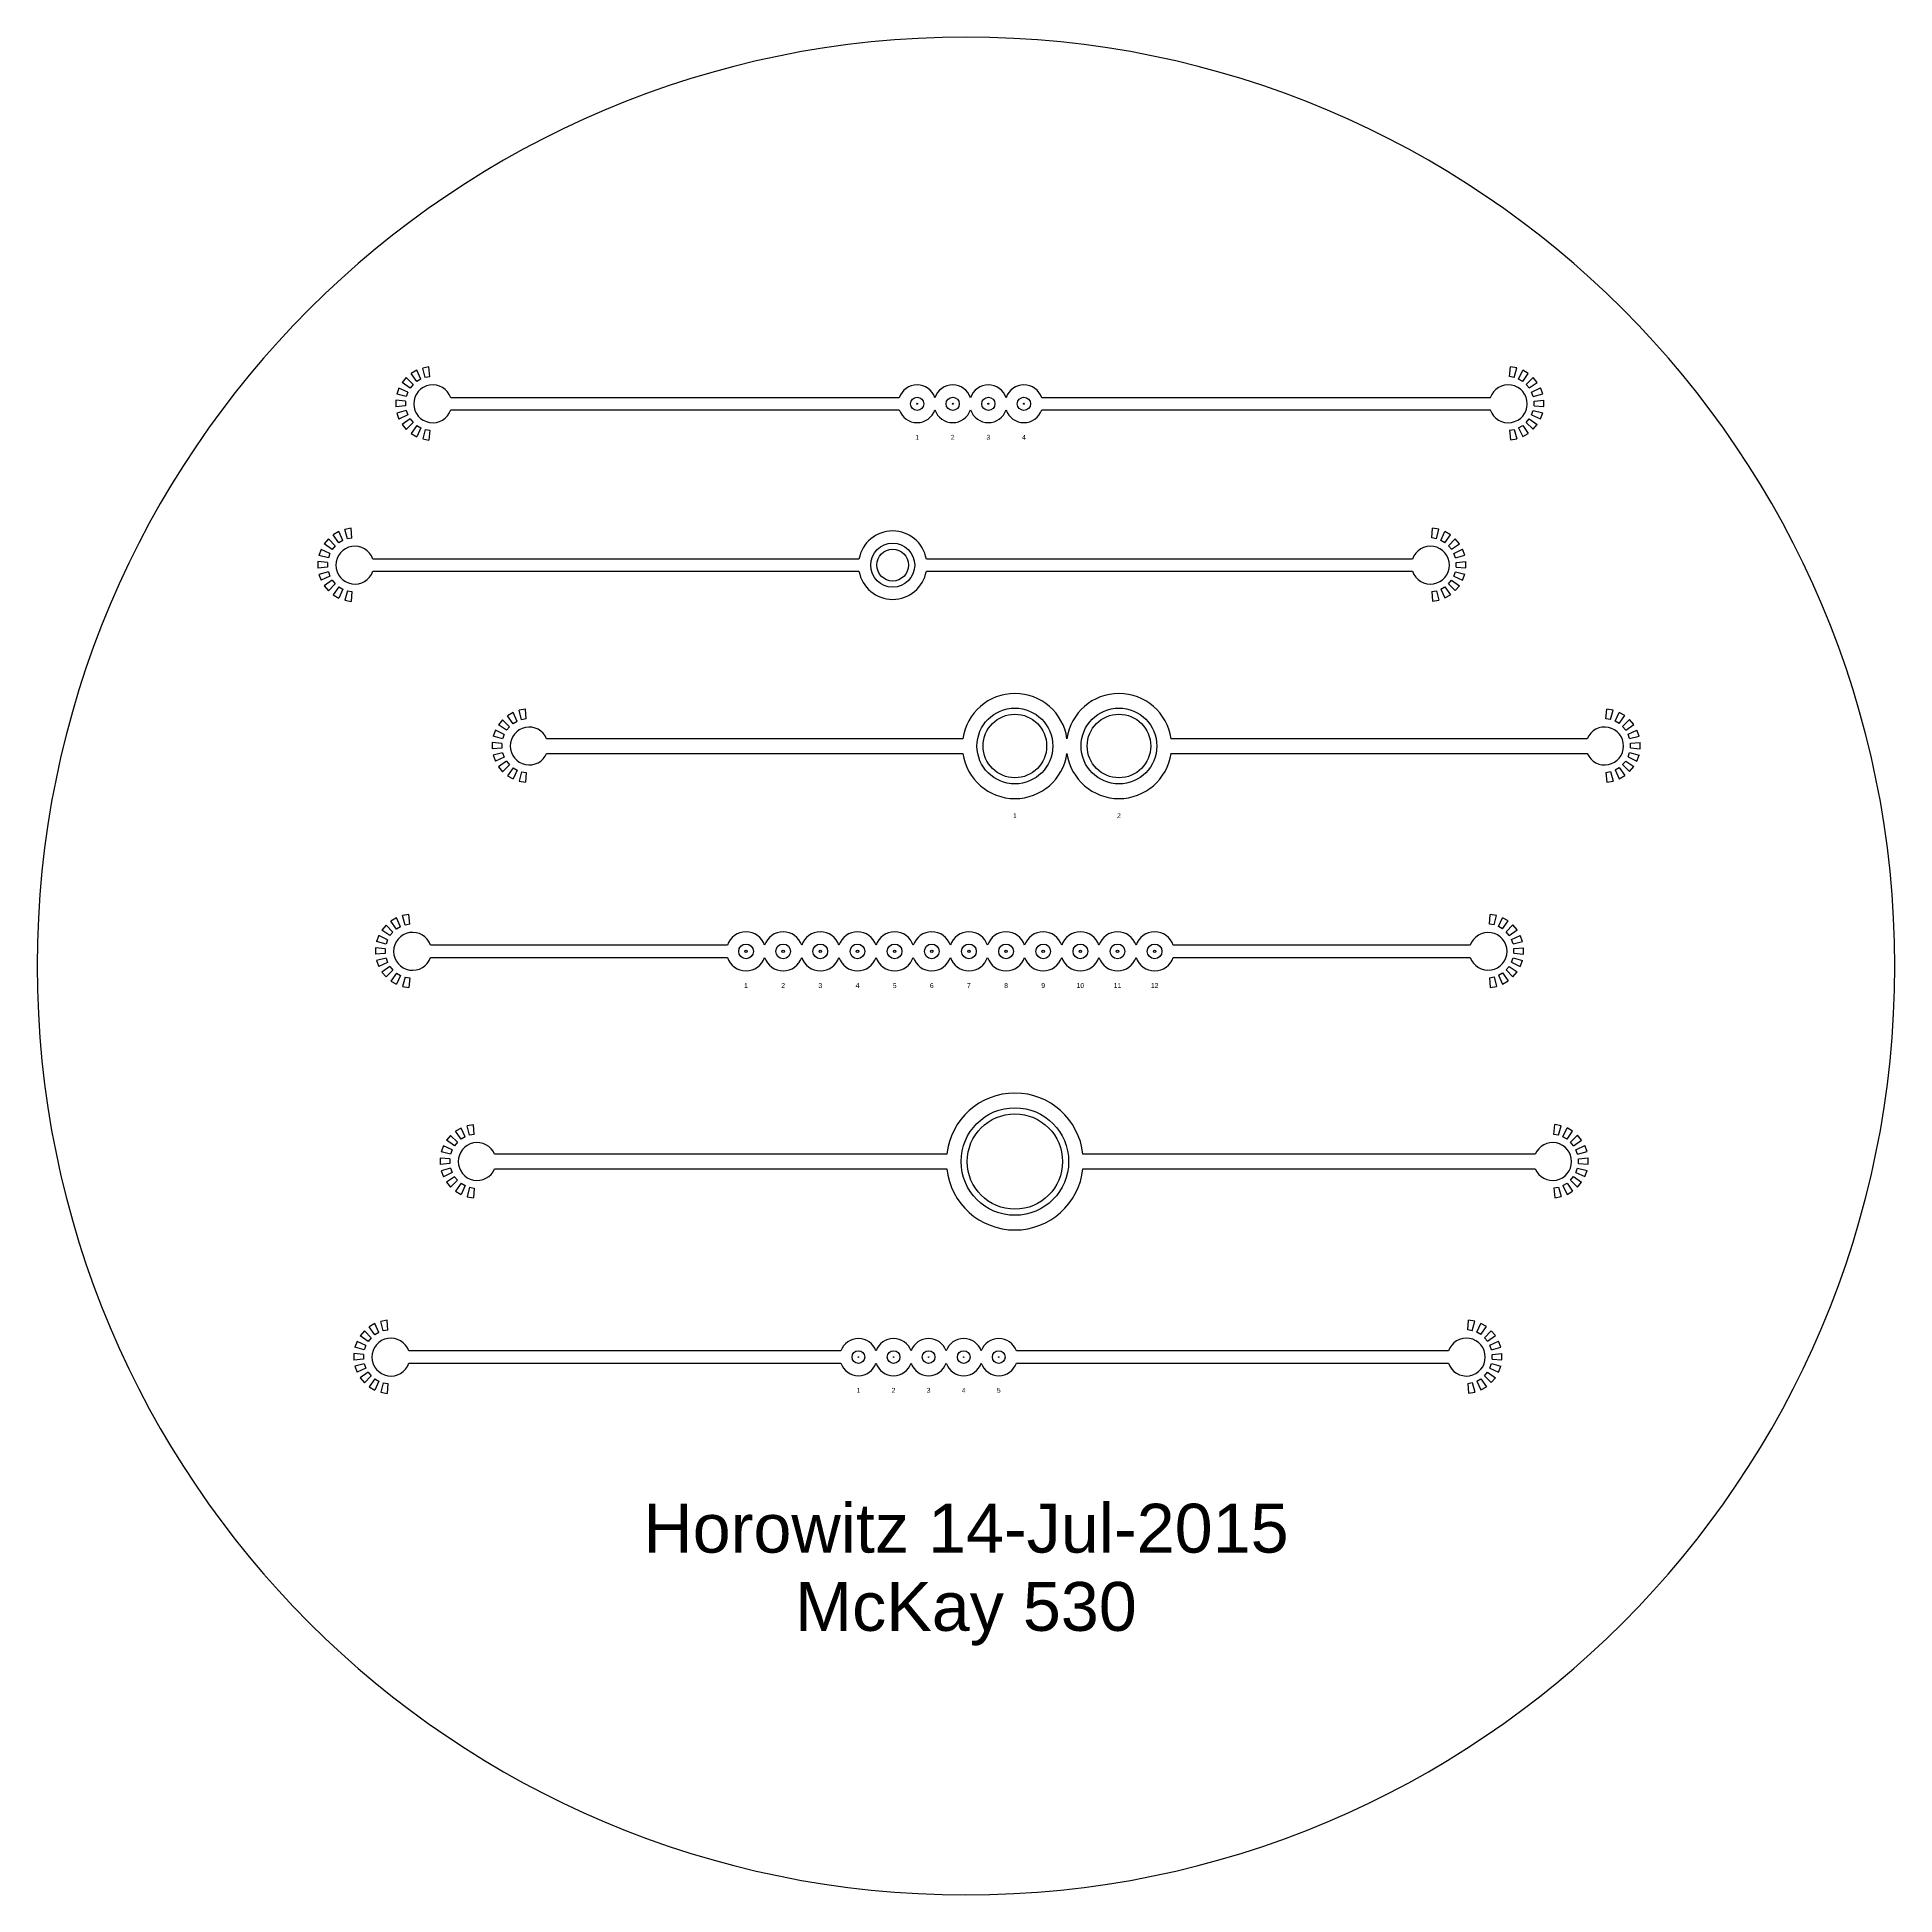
# Model space of a CAD drawing. Header units: inches. Extents: x -19000 to 33594, y -19000 to 19000.
# Drawn here: x -19000 to 19000, y -19000 to 19000 of the extents above; entities that cross this region are included whole.
import ezdxf
from ezdxf.enums import TextEntityAlignment as Align

# ---------------------------------------------------------------- set-up
doc = ezdxf.new("R2010")
doc.units = ezdxf.units.IN
doc.header["$MEASUREMENT"] = 0
doc.styles.get("Standard").update_dxf_attribs({"font": 'arial.ttf', "height": 100})

msp = doc.modelspace()

# ---------------------------------------------------------------- linework, layer by layer
for p, q in [((-11236, 12185), (-11350, 12120)), ((-11152, 12004), (-11236, 12185)), ((-10985, 12253), (-11113, 12230)), ((-11062, 12037), (-11113, 12230)), ((-10967, 12053), (-10985, 12253)), ((11119, 12056), (11137, 12256)), ((11265, 12233), (11137, 12256)), ((11214, 12040), (11265, 12233)), ((11304, 12007), (11388, 12188)), ((11501, 12123), (11388, 12188)), ((-11599, 11822), (-11644, 11700)), ((-11418, 11738), (-11599, 11822)), ((-11450, 12036), (-11534, 11936)), ((-11370, 11821), (-11534, 11936)), ((-11308, 11894), (-11450, 12036)), ((-11308, 11894), (-11370, 11821)), ((-11235, 11956), (-11350, 12120)), ((-11152, 12004), (-11235, 11956)), ((-10967, 12053), (-11062, 12037)), ((11214, 12040), (11119, 12056)), ((11387, 11959), (11304, 12007)), ((11387, 11959), (11501, 12123)), ((11460, 11897), (11602, 12039)), ((11522, 11824), (11460, 11897)), ((11522, 11824), (11686, 11939)), ((11570, 11741), (11751, 11825)), ((11686, 11939), (11602, 12039)), ((11796, 11703), (11751, 11825)), ((-11467, 11553), (-11666, 11571)), ((-11666, 11571), (-11666, 11440)), ((-11467, 11458), (-11666, 11440)), ((-11451, 11648), (-11644, 11700)), ((-11467, 11553), (-11467, 11458)), ((-11418, 11738), (-11451, 11648)), ((-1364, 11625), (-10541, 11625)), ((10726, 11625), (1549, 11625)), ((11603, 11651), (11570, 11741)), ((11603, 11651), (11796, 11703)), ((11619, 11556), (11818, 11574)), ((11619, 11460), (11619, 11556)), ((11619, 11460), (11818, 11443)), ((11818, 11443), (11818, 11574)), ((-11451, 11363), (-11644, 11311)), ((-11644, 11311), (-11599, 11189)), ((-11418, 11273), (-11599, 11189)), ((-11370, 11190), (-11534, 11075)), ((-11534, 11075), (-11450, 10975)), ((-11451, 11363), (-11418, 11273)), ((-11308, 11117), (-11450, 10975)), ((-11370, 11190), (-11308, 11117)), ((-11235, 11055), (-11350, 10891)), ((-11235, 11055), (-11152, 11007)), ((-10541, 11375), (-1364, 11375)), ((1549, 11375), (10726, 11375)), ((11304, 11010), (11387, 11058)), ((11387, 11058), (11501, 10894)), ((11460, 11119), (11522, 11193)), ((11460, 11119), (11602, 10978)), ((11522, 11193), (11686, 11078)), ((11570, 11276), (11603, 11366)), ((11570, 11276), (11751, 11191)), ((11602, 10978), (11686, 11078)), ((11603, 11366), (11796, 11314)), ((11751, 11191), (11796, 11314)), ((-11350, 10891), (-11236, 10826)), ((-11152, 11007), (-11236, 10826)), ((-11062, 10974), (-11113, 10781)), ((-11113, 10781), (-10985, 10758)), ((-11062, 10974), (-10967, 10958)), ((-10967, 10958), (-10985, 10758)), ((11119, 10960), (11214, 10977)), ((11119, 10960), (11137, 10761)), ((11137, 10761), (11265, 10784)), ((11214, 10977), (11265, 10784)), ((11304, 11010), (11388, 10829)), ((11388, 10829), (11501, 10894)), ((-12829, 8885), (-12942, 8820)), ((-12827, 8656), (-12942, 8820)), ((-12744, 8704), (-12829, 8885)), ((-12577, 8953), (-12706, 8930)), ((-12654, 8737), (-12706, 8930)), ((-12560, 8753), (-12654, 8737)), ((-12560, 8753), (-12577, 8953)), ((9527, 8756), (9544, 8956)), ((9621, 8740), (9527, 8756)), ((9673, 8933), (9544, 8956)), ((9621, 8740), (9673, 8933)), ((9711, 8707), (9796, 8888)), ((9794, 8659), (9909, 8823)), ((9909, 8823), (9796, 8888)), ((-13191, 8522), (-13236, 8400)), ((-13043, 8348), (-13236, 8400)), ((-13010, 8438), (-13191, 8522)), ((-13042, 8736), (-13126, 8636)), ((-12962, 8521), (-13126, 8636)), ((-13010, 8438), (-13043, 8348)), ((-12901, 8594), (-13042, 8736)), ((-12901, 8594), (-12962, 8521)), ((-12744, 8704), (-12827, 8656)), ((9794, 8659), (9711, 8707)), ((9868, 8597), (10009, 8739)), ((9929, 8524), (9868, 8597)), ((9929, 8524), (10093, 8639)), ((9977, 8441), (10159, 8525)), ((10010, 8351), (9977, 8441)), ((10093, 8639), (10009, 8739)), ((10010, 8351), (10203, 8403)), ((10203, 8403), (10159, 8525)), ((-13060, 8253), (-13259, 8271)), ((-13259, 8271), (-13259, 8140)), ((-13060, 8158), (-13259, 8140)), ((-13043, 8063), (-13236, 8011)), ((-13236, 8011), (-13191, 7889)), ((-13060, 8253), (-13060, 8158)), ((-13043, 8063), (-13010, 7973)), ((-2189, 8325), (-12133, 8325)), ((-12133, 8075), (-2189, 8075)), ((9133, 8325), (-811, 8325)), ((-811, 8075), (9133, 8075)), ((9977, 7976), (10010, 8066)), ((10010, 8066), (10203, 8014)), ((10027, 8256), (10226, 8274)), ((10027, 8160), (10027, 8256)), ((10027, 8160), (10226, 8143)), ((10159, 7891), (10203, 8014)), ((10226, 8143), (10226, 8274)), ((-13010, 7973), (-13191, 7889)), ((-12962, 7890), (-13126, 7775)), ((-13126, 7775), (-13042, 7675)), ((-12901, 7817), (-13042, 7675)), ((-12962, 7890), (-12901, 7817)), ((-12827, 7755), (-12942, 7591)), ((-12744, 7707), (-12829, 7526)), ((-12827, 7755), (-12744, 7707)), ((-12654, 7674), (-12706, 7481)), ((-12654, 7674), (-12560, 7658)), ((-12560, 7658), (-12577, 7458)), ((9527, 7660), (9621, 7677)), ((9527, 7660), (9544, 7461)), ((9621, 7677), (9673, 7484)), ((9711, 7710), (9794, 7758)), ((9711, 7710), (9796, 7529)), ((9794, 7758), (9909, 7594)), ((9868, 7819), (9929, 7893)), ((9868, 7819), (10009, 7678)), ((9929, 7893), (10093, 7778)), ((9977, 7976), (10159, 7891)), ((10009, 7678), (10093, 7778)), ((-12942, 7591), (-12829, 7526)), ((-12706, 7481), (-12577, 7458)), ((9544, 7461), (9673, 7484)), ((9796, 7529), (9909, 7594)), ((-9478, 5036), (-9562, 4936)), ((-9336, 4894), (-9478, 5036)), ((-9264, 5185), (-9377, 5120)), ((-9263, 4956), (-9377, 5120)), ((-9180, 5004), (-9264, 5185)), ((-9180, 5004), (-9263, 4956)), ((-9013, 5253), (-9141, 5230)), ((-9090, 5037), (-9141, 5230)), ((-8995, 5053), (-9090, 5037)), ((-8995, 5053), (-9013, 5253)), ((13091, 5056), (13109, 5256)), ((13186, 5040), (13091, 5056)), ((13238, 5233), (13109, 5256)), ((13186, 5040), (13238, 5233)), ((13276, 5007), (13360, 5188)), ((13359, 4959), (13276, 5007)), ((13359, 4959), (13474, 5123)), ((13474, 5123), (13360, 5188)), ((13432, 4897), (13574, 5039)), ((13658, 4939), (13574, 5039)), ((-9495, 4553), (-9694, 4571)), ((-9694, 4571), (-9694, 4440)), ((-9627, 4822), (-9672, 4700)), ((-9478, 4648), (-9672, 4700)), ((-9446, 4738), (-9627, 4822)), ((-9398, 4821), (-9562, 4936)), ((-9446, 4738), (-9478, 4648)), ((-9336, 4894), (-9398, 4821)), ((-64, 4650), (-8578, 4650)), ((12707, 4650), (4193, 4650)), ((13494, 4824), (13432, 4897)), ((13494, 4824), (13658, 4939)), ((13542, 4741), (13723, 4825)), ((13575, 4651), (13542, 4741)), ((13575, 4651), (13768, 4703)), ((13591, 4556), (13791, 4574)), ((13768, 4703), (13723, 4825)), ((13791, 4443), (13791, 4574)), ((-9495, 4458), (-9694, 4440)), ((-9478, 4363), (-9672, 4311)), ((-9672, 4311), (-9627, 4189)), ((-9446, 4273), (-9627, 4189)), ((-9398, 4190), (-9562, 4075)), ((-9495, 4553), (-9495, 4458)), ((-9478, 4363), (-9446, 4273)), ((-9398, 4190), (-9336, 4117)), ((-8578, 4350), (-64, 4350)), ((4193, 4350), (12707, 4350)), ((13432, 4119), (13494, 4193)), ((13494, 4193), (13658, 4078)), ((13542, 4276), (13575, 4366)), ((13542, 4276), (13723, 4191)), ((13575, 4366), (13768, 4314)), ((13591, 4460), (13591, 4556)), ((13591, 4460), (13791, 4443)), ((13723, 4191), (13768, 4314)), ((-9562, 4075), (-9478, 3975)), ((-9336, 4117), (-9478, 3975)), ((-9263, 4055), (-9377, 3891)), ((-9377, 3891), (-9264, 3826)), ((-9180, 4007), (-9264, 3826)), ((-9263, 4055), (-9180, 4007)), ((-9090, 3974), (-9141, 3781)), ((-9090, 3974), (-8995, 3958)), ((-8995, 3958), (-9013, 3758)), ((13091, 3960), (13186, 3977)), ((13091, 3960), (13109, 3761)), ((13186, 3977), (13238, 3784)), ((13276, 4010), (13359, 4058)), ((13276, 4010), (13360, 3829)), ((13359, 4058), (13474, 3894)), ((13360, 3829), (13474, 3894)), ((13432, 4119), (13574, 3978)), ((13574, 3978), (13658, 4078)), ((-9141, 3781), (-9013, 3758)), ((13109, 3761), (13238, 3784)), ((-11862, 836), (-11947, 736)), ((-11721, 694), (-11862, 836)), ((-11649, 985), (-11762, 920)), ((-11648, 756), (-11762, 920)), ((-11565, 804), (-11649, 985)), ((-11565, 804), (-11648, 756)), ((-11398, 1053), (-11526, 1030)), ((-11474, 837), (-11526, 1030)), ((-11380, 853), (-11474, 837)), ((-11380, 853), (-11398, 1053)), ((10706, 856), (10724, 1056)), ((10801, 840), (10706, 856)), ((10853, 1033), (10724, 1056)), ((10801, 840), (10853, 1033)), ((10891, 807), (10975, 988)), ((10974, 759), (10891, 807)), ((10974, 759), (11089, 923)), ((11089, 923), (10975, 988)), ((11047, 697), (11189, 839)), ((11273, 739), (11189, 839)), ((-12012, 622), (-12057, 500)), ((-11863, 448), (-12057, 500)), ((-11831, 538), (-12012, 622)), ((-11783, 621), (-11947, 736)), ((-11831, 538), (-11863, 448)), ((-11721, 694), (-11783, 621)), ((-4880, 425), (-10954, 425)), ((10313, 425), (4239, 425)), ((11109, 624), (11047, 697)), ((11109, 624), (11273, 739)), ((11157, 541), (11338, 625)), ((11190, 451), (11157, 541)), ((11190, 451), (11383, 503)), ((11383, 503), (11338, 625)), ((-11880, 353), (-12079, 371)), ((-12079, 371), (-12079, 240)), ((-11880, 258), (-12079, 240)), ((-11863, 163), (-12057, 111)), ((-12057, 111), (-12012, -11)), ((-11831, 73), (-12012, -11)), ((-11880, 353), (-11880, 258)), ((-11863, 163), (-11831, 73)), ((-10954, 175), (-4880, 175)), ((4239, 175), (10313, 175)), ((11157, 76), (11190, 166)), ((11157, 76), (11338, -9)), ((11190, 166), (11383, 114)), ((11206, 356), (11406, 374)), ((11206, 260), (11206, 356)), ((11206, 260), (11406, 243)), ((11338, -9), (11383, 114)), ((11406, 243), (11406, 374)), ((-11783, -10), (-11947, -125)), ((-11947, -125), (-11862, -225)), ((-11721, -83), (-11862, -225)), ((-11783, -10), (-11721, -83)), ((-11648, -145), (-11762, -309)), ((-11762, -309), (-11649, -374)), ((-11565, -193), (-11649, -374)), ((-11648, -145), (-11565, -193)), ((-11474, -226), (-11526, -419)), ((-11474, -226), (-11380, -242)), ((-11380, -242), (-11398, -442)), ((10706, -240), (10801, -223)), ((10706, -240), (10724, -439)), ((10801, -223), (10853, -416)), ((10891, -190), (10974, -142)), ((10891, -190), (10975, -371)), ((10974, -142), (11089, -306)), ((10975, -371), (11089, -306)), ((11047, -81), (11109, -7)), ((11047, -81), (11189, -222)), ((11109, -7), (11273, -122)), ((11189, -222), (11273, -122)), ((-11526, -419), (-11398, -442)), ((10724, -439), (10853, -416)), ((-10329, -3315), (-10442, -3380)), ((-10327, -3544), (-10442, -3380)), ((-10244, -3496), (-10329, -3315)), ((-10077, -3247), (-10206, -3270)), ((-10154, -3463), (-10206, -3270)), ((-10060, -3447), (-10077, -3247)), ((12027, -3444), (12044, -3244)), ((12173, -3267), (12044, -3244)), ((12121, -3460), (12173, -3267)), ((12211, -3493), (12296, -3312)), ((12294, -3541), (12409, -3377)), ((12409, -3377), (12296, -3312)), ((-10691, -3678), (-10736, -3800)), ((-10510, -3762), (-10691, -3678)), ((-10542, -3464), (-10626, -3564)), ((-10462, -3679), (-10626, -3564)), ((-10510, -3762), (-10543, -3852)), ((-10401, -3606), (-10542, -3464)), ((-10401, -3606), (-10462, -3679)), ((-10244, -3496), (-10327, -3544)), ((-10060, -3447), (-10154, -3463)), ((12121, -3460), (12027, -3444)), ((12294, -3541), (12211, -3493)), ((12368, -3603), (12509, -3461)), ((12429, -3676), (12368, -3603)), ((12429, -3676), (12593, -3561)), ((12477, -3759), (12659, -3675)), ((12510, -3849), (12477, -3759)), ((12593, -3561), (12509, -3461)), ((12510, -3849), (12703, -3797)), ((12703, -3797), (12659, -3675)), ((-10560, -3947), (-10759, -3929)), ((-10759, -3929), (-10759, -4060)), ((-10560, -4042), (-10759, -4060)), ((-10543, -3852), (-10736, -3800)), ((-10543, -4137), (-10736, -4189)), ((-10560, -3947), (-10560, -4042)), ((-10543, -4137), (-10510, -4227)), ((-392, -3850), (-9643, -3850)), ((-9643, -4150), (-392, -4150)), ((11643, -3850), (2392, -3850)), ((2392, -4150), (11643, -4150)), ((12477, -4224), (12510, -4134)), ((12510, -4134), (12703, -4186)), ((12527, -3944), (12726, -3926)), ((12527, -4040), (12527, -3944)), ((12527, -4040), (12726, -4057)), ((12726, -4057), (12726, -3926)), ((-10736, -4189), (-10691, -4311)), ((-10510, -4227), (-10691, -4311)), ((-10462, -4310), (-10626, -4425)), ((-10626, -4425), (-10542, -4525)), ((-10401, -4383), (-10542, -4525)), ((-10462, -4310), (-10401, -4383)), ((-10327, -4445), (-10442, -4609)), ((-10244, -4493), (-10329, -4674)), ((-10327, -4445), (-10244, -4493)), ((-10154, -4526), (-10206, -4719)), ((-10154, -4526), (-10060, -4542)), ((-10060, -4542), (-10077, -4742)), ((12027, -4540), (12121, -4523)), ((12027, -4540), (12044, -4739)), ((12121, -4523), (12173, -4716)), ((12211, -4490), (12294, -4442)), ((12211, -4490), (12296, -4671)), ((12294, -4442), (12409, -4606)), ((12368, -4381), (12429, -4307)), ((12368, -4381), (12509, -4522)), ((12429, -4307), (12593, -4422)), ((12477, -4224), (12659, -4309)), ((12509, -4522), (12593, -4422)), ((12659, -4309), (12703, -4186)), ((-10442, -4609), (-10329, -4674)), ((-10206, -4719), (-10077, -4742)), ((12044, -4739), (12173, -4716)), ((12296, -4671), (12409, -4606)), ((-12307, -7464), (-12391, -7564)), ((-12227, -7679), (-12391, -7564)), ((-12165, -7606), (-12307, -7464)), ((-12093, -7315), (-12207, -7380)), ((-12092, -7544), (-12207, -7380)), ((-12009, -7496), (-12093, -7315)), ((-12009, -7496), (-12092, -7544)), ((-11842, -7247), (-11970, -7270)), ((-11919, -7463), (-11970, -7270)), ((-11824, -7447), (-11919, -7463)), ((-11824, -7447), (-11842, -7247)), ((10262, -7444), (10280, -7244)), ((10357, -7460), (10262, -7444)), ((10408, -7267), (10280, -7244)), ((10357, -7460), (10408, -7267)), ((10447, -7493), (10531, -7312)), ((10530, -7541), (10447, -7493)), ((10530, -7541), (10644, -7377)), ((10644, -7377), (10531, -7312)), ((10603, -7603), (10745, -7461)), ((10665, -7676), (10829, -7561)), ((10829, -7561), (10745, -7461)), ((-12324, -7947), (-12523, -7929)), ((-12523, -7929), (-12523, -8060)), ((-12456, -7678), (-12501, -7800)), ((-12308, -7852), (-12501, -7800)), ((-12275, -7762), (-12456, -7678)), ((-12324, -7947), (-12324, -8042)), ((-12275, -7762), (-12308, -7852)), ((-12165, -7606), (-12227, -7679)), ((-2559, -7875), (-11398, -7875)), ((9869, -7875), (1030, -7875)), ((10665, -7676), (10603, -7603)), ((10713, -7759), (10894, -7675)), ((10746, -7849), (10713, -7759)), ((10746, -7849), (10939, -7797)), ((10762, -7944), (10961, -7926)), ((10762, -8040), (10762, -7944)), ((10939, -7797), (10894, -7675)), ((10961, -8057), (10961, -7926)), ((-12324, -8042), (-12523, -8060)), ((-12308, -8137), (-12501, -8189)), ((-12501, -8189), (-12456, -8311)), ((-12275, -8227), (-12456, -8311)), ((-12227, -8310), (-12391, -8425)), ((-12308, -8137), (-12275, -8227)), ((-12227, -8310), (-12165, -8383)), ((-11398, -8125), (-2559, -8125)), ((1030, -8125), (9869, -8125)), ((10603, -8381), (10665, -8307)), ((10665, -8307), (10829, -8422)), ((10713, -8224), (10746, -8134)), ((10713, -8224), (10894, -8309)), ((10746, -8134), (10939, -8186)), ((10762, -8040), (10961, -8057)), ((10894, -8309), (10939, -8186)), ((-12391, -8425), (-12307, -8525)), ((-12165, -8383), (-12307, -8525)), ((-12092, -8445), (-12207, -8609)), ((-12207, -8609), (-12093, -8674)), ((-12009, -8493), (-12093, -8674)), ((-12092, -8445), (-12009, -8493)), ((-11919, -8526), (-11970, -8719)), ((-11970, -8719), (-11842, -8742)), ((-11919, -8526), (-11824, -8542)), ((-11824, -8542), (-11842, -8742)), ((10262, -8540), (10357, -8523)), ((10262, -8540), (10280, -8739)), ((10280, -8739), (10408, -8716)), ((10357, -8523), (10408, -8716)), ((10447, -8490), (10530, -8442)), ((10447, -8490), (10531, -8671)), ((10530, -8442), (10644, -8606)), ((10531, -8671), (10644, -8606)), ((10603, -8381), (10745, -8522)), ((10745, -8522), (10829, -8422))]:
    msp.add_line(p, q)
for centre, radius in [((0, 0), 19000), ((-1000, 11500), 135), ((-1000, 11500), 10), ((-272, 11500), 135), ((-272, 11500), 10), ((457, 11500), 135), ((457, 11500), 10), ((1185, 11500), 135), ((1185, 11500), 10), ((-1500, 8200), 450), ((-1500, 8200), 325), ((1000, 4500), 775), ((1000, 4500), 650), ((3129, 4500), 775), ((3129, 4500), 650), ((-4500, 300), 150), ((-3740, 300), 150), ((-2980, 300), 150), ((-2220, 300), 150), ((-1460, 300), 150), ((-700, 300), 150), ((60, 300), 150), ((820, 300), 150), ((1579, 300), 150), ((2339, 300), 150), ((3099, 300), 150), ((3859, 300), 150), ((-4500, 300), 25), ((-3740, 300), 25), ((-2980, 300), 25), ((-2220, 300), 25), ((-1460, 300), 25), ((-700, 300), 25), ((60, 300), 25), ((820, 300), 25), ((1579, 300), 25), ((2339, 300), 25), ((3099, 300), 25), ((3859, 300), 25), ((1000, -4000), 1100), ((1000, -4000), 975), ((-2200, -8000), 130), ((-1482, -8000), 130), ((-765, -8000), 130), ((-47, -8000), 130), ((671, -8000), 130), ((-2200, -8000), 5), ((-1482, -8000), 5), ((-765, -8000), 5), ((-47, -8000), 5), ((671, -8000), 5)]:
    msp.add_circle(centre, radius)
for centre, radius, start, end in [((-10908, 11500), 388, 18.8187, 341.1813), ((-1000, 11500), 385, 18.9457, 161.0543), ((-272, 11500), 385, 18.9459, 161.0541), ((457, 11500), 385, 18.9459, 161.0541), ((1185, 11500), 385, 18.9459, 161.0541), ((11092, 11500), 388, 198.8187, 161.1813), ((-1000, 11500), 385, 198.9457, 341.0543), ((-272, 11500), 385, 198.9459, 341.0541), ((457, 11500), 385, 198.9459, 341.0541), ((1185, 11500), 385, 198.9459, 341.0541), ((-1500, 8200), 700, 10.2866, 169.7134), ((-12500, 8200), 388, 18.8187, 341.1813), ((9500, 8200), 388, 198.8189, 161.1811), ((-1500, 8200), 700, 190.2866, 349.7134), ((1000, 4500), 1075, 8.0208, 171.9792), ((3129, 4500), 1075, 8.021, 171.979), ((-8936, 4500), 387, 22.774, 337.226), ((13064, 4500), 388, 202.7737, 157.2263), ((1000, 4500), 1075, 188.0208, 351.9792), ((3129, 4500), 1075, 188.021, 351.979), ((-11320, 300), 388, 18.8187, 341.1813), ((-4500, 300), 400, 18.2104, 161.7896), ((-3740, 300), 400, 18.2097, 161.7903), ((-2980, 300), 400, 18.2104, 161.7896), ((-2220, 300), 400, 18.2097, 161.7903), ((-1460, 300), 400, 18.2097, 161.7903), ((-700, 300), 400, 18.2102, 161.7898), ((60, 300), 400, 18.2099, 161.7901), ((820, 300), 400, 18.2102, 161.7898), ((1579, 300), 400, 18.2097, 161.7903), ((2339, 300), 400, 18.2097, 161.7903), ((3099, 300), 400, 18.2104, 161.7896), ((3859, 300), 400, 18.2097, 161.7903), ((10680, 300), 387, 198.8211, 161.1789), ((-4500, 300), 400, 198.2104, 341.7896), ((-3740, 300), 400, 198.2097, 341.7903), ((-2980, 300), 400, 198.2104, 341.7896), ((-2220, 300), 400, 198.2097, 341.7903), ((-1460, 300), 400, 198.2097, 341.7903), ((-700, 300), 400, 198.2102, 341.7898), ((60, 300), 400, 198.2099, 341.7901), ((820, 300), 400, 198.2102, 341.7898), ((1579, 300), 400, 198.2097, 341.7903), ((2339, 300), 400, 198.2097, 341.7903), ((3099, 300), 400, 198.2104, 341.7896), ((3859, 300), 400, 198.2097, 341.7903), ((1000, -4000), 1400, 6.1506, 173.8494), ((-10000, -4000), 387, 22.774, 337.226), ((12000, -4000), 388, 202.7737, 157.2263), ((1000, -4000), 1400, 186.1506, 353.8494), ((-11765, -8000), 388, 18.8187, 341.1813), ((-2200, -8000), 380, 19.2045, 160.7955), ((-1482, -8000), 380, 19.2053, 160.7947), ((-765, -8000), 380, 19.2047, 160.7953), ((-47, -8000), 380, 19.2048, 160.7952), ((671, -8000), 380, 19.2048, 160.7952), ((10235, -8000), 387, 198.8192, 161.1808), ((-2200, -8000), 380, 199.2045, 340.7955), ((-1482, -8000), 380, 199.2053, 340.7947), ((-765, -8000), 380, 199.2047, 340.7953), ((-47, -8000), 380, 199.2048, 340.7952), ((671, -8000), 380, 199.2048, 340.7952)]:
    msp.add_arc(centre, radius, start, end)

# ---------------------------------------------------------------- texts
for s, height, p in [('1', 100, (-1000, 10765)), ('2', 100, (-272, 10765)), ('3', 100, (457, 10765)), ('4', 100, (1185, 10765)), ('1', 100, (1000, 3025)), ('2', 100, (3129, 3025)), ('1', 100, (-4500, -450)), ('2', 100, (-3740, -450)), ('3', 100, (-2980, -450)), ('4', 100, (-2220, -450)), ('5', 100, (-1460, -450)), ('6', 100, (-700, -450)), ('7', 100, (60, -450)), ('8', 100, (820, -450)), ('9', 100, (1579, -450)), ('10', 100, (2339, -450)), ('11', 100, (3099, -450)), ('12', 100, (3859, -450)), ('1', 100, (-2200, -8730)), ('2', 100, (-1482, -8730)), ('3', 100, (-765, -8730)), ('4', 100, (-47, -8730)), ('5', 100, (671, -8730)), ('Horowitz 14-Jul-2015', 1000, (0, -12000)), ('McKay 530', 1000, (0, -13600))]:
    msp.add_text(s, height=height).set_placement(p, align=Align.CENTER)

doc.saveas('drawing.dxf')
